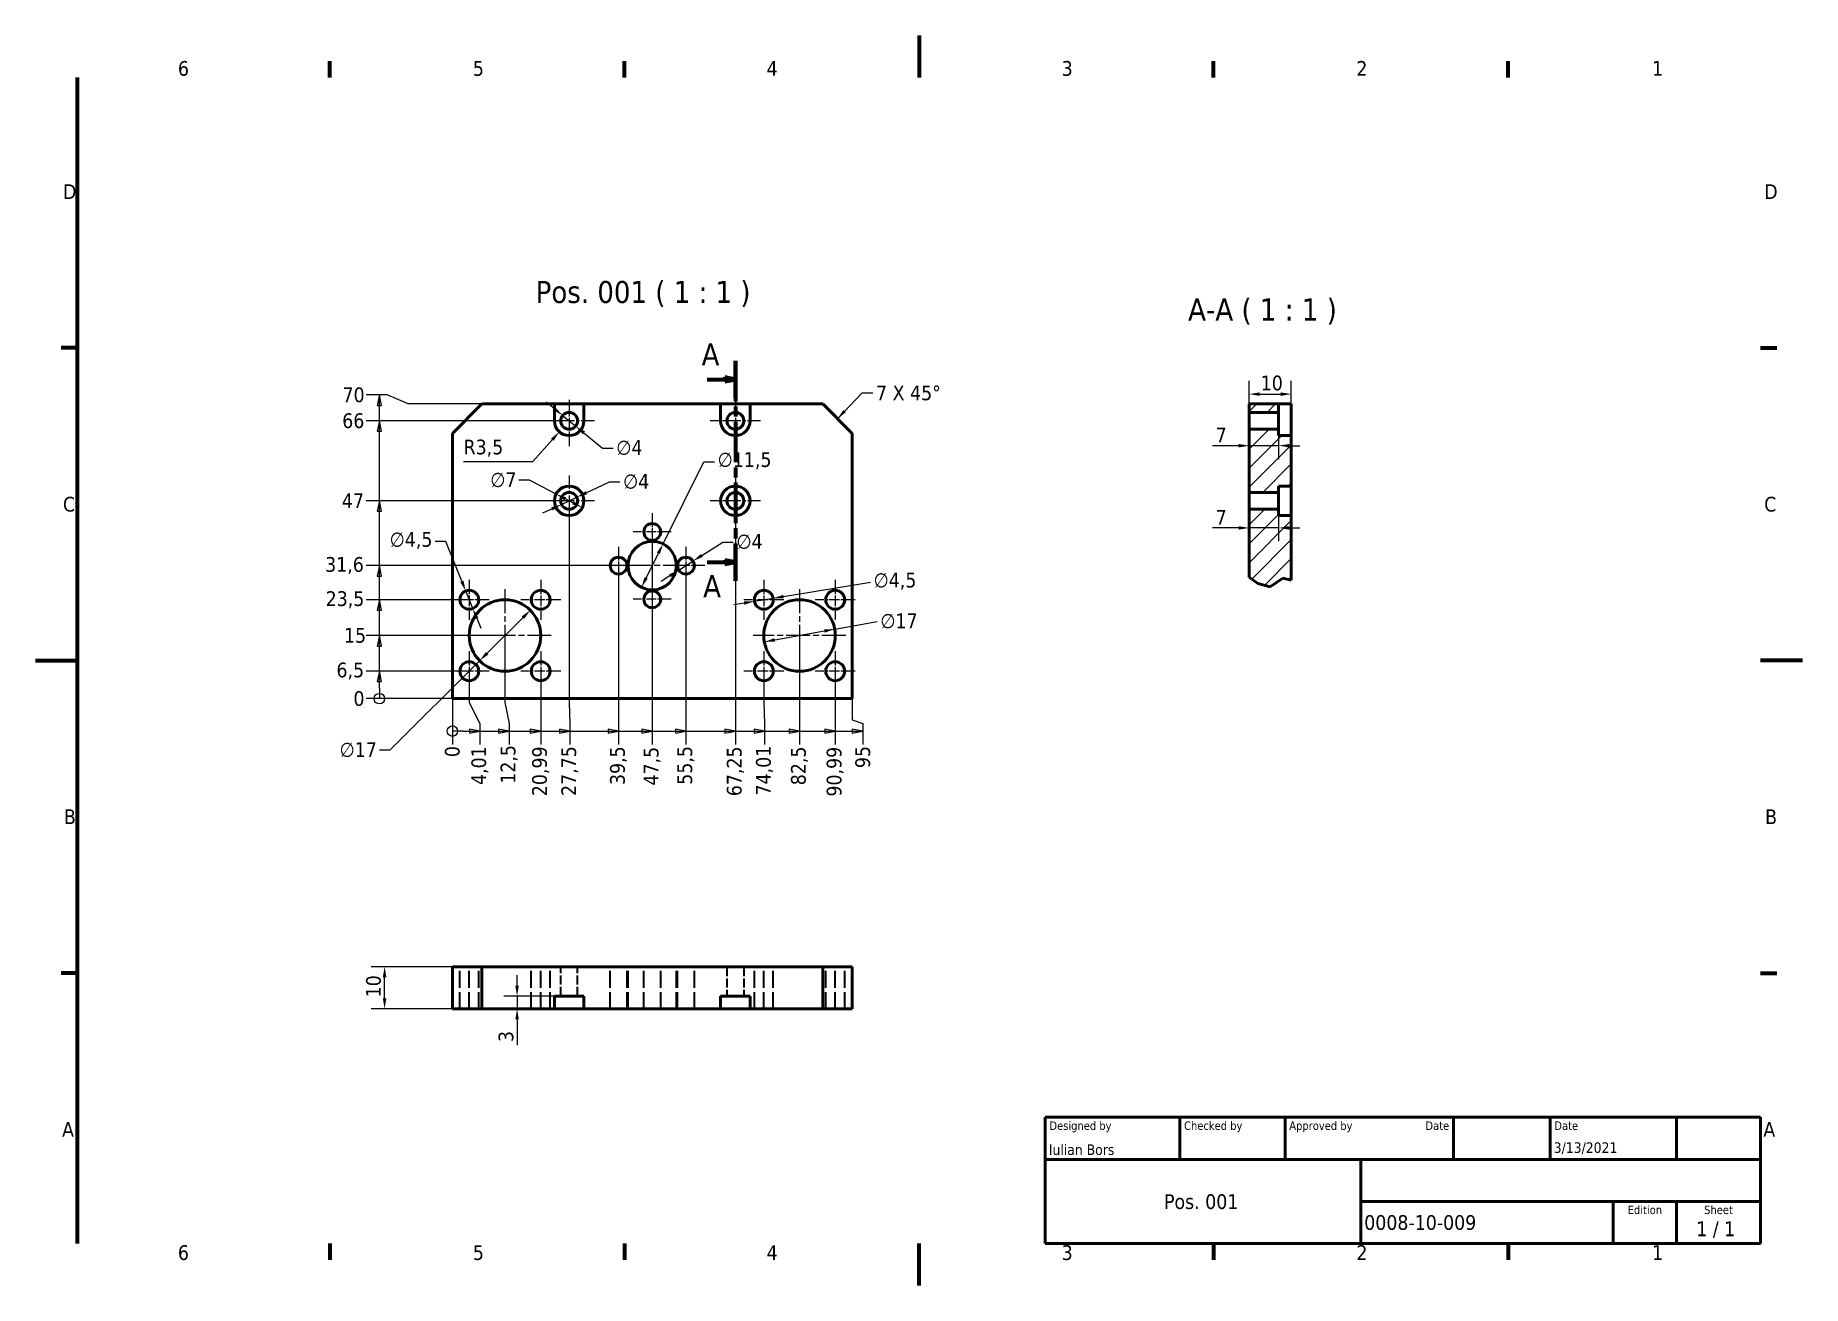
# Model space of a CAD drawing. Header units: millimetres. Extents: x 0 to 420, y 0 to 297.
import ezdxf
from ezdxf.enums import TextEntityAlignment as Align

# ---------------------------------------------------------------- set-up
doc = ezdxf.new("R2010")
doc.units = ezdxf.units.MM
doc.linetypes.add('CHAIN', pattern=[0.3543, 0.2362, -0.0295, 0.0591, -0.0295])
doc.linetypes.add('DASHED', pattern=[0.2068, 0.1655, -0.0413])
for name, color, linetype, lineweight in [('Border (ISO)', 7, 'Continuous', 70), ('Break Line (ISO)', 7, 'Continuous', 50), ('Center Mark (ISO)', 7, 'Continuous', 25), ('Dimension (ISO)', 7, 'Continuous', 25), ('Hatch (ISO)', 7, 'Continuous', 18), ('Hidden (ISO)', 7, 'DASHED', 35), ('Section Line (ISO)', 7, 'CHAIN', 70), ('Symbol (ISO)', 7, 'Continuous', 25), ('Title (ISO)', 7, 'Continuous', 50), ('Visible (ISO)', 7, 'Continuous', 50)]:
    doc.layers.add(name, color=color, linetype=linetype, lineweight=lineweight)
doc.styles.add('Label Text (ISO)', font='tahoma.ttf')
doc.styles.add('Note Text (ISO)', font='tahoma.ttf')
doc.styles.add('Text Style39', font='tahoma.ttf')
doc.styles.add('Text Style41', font='tahoma.ttf')
doc.styles.add('Text Style45', font='tahoma.ttf')
doc.dimstyles.new('Default - Method 1b (ISO)', dxfattribs={"dimtxt": 3.5, "dimasz": 2.5, "dimexe": 3.175, "dimexo": 0, "dimgap": 0.762, "dimtad": 1, "dimtoh": 1, "dimrnd": 1e-08, "dimtxsty": 'Note Text (ISO)', "dimcen": 0.09, "dimdle": 10, "dimclrd": 256, "dimclre": 256, "dimclrt": 256, "dimazin": 2, "dimtfac": 1, "dimtmove": 0, "dimatfit": 3, "dimfxl": 0, "dimtolj": 1, "dimlwd": -1, "dimlwe": -1, "dimarcsym": 0})
doc.dimstyles.new('Default - Method 1b (ISO)$7', dxfattribs={"dimtxt": 3.5, "dimasz": 2.5, "dimexe": 3.175, "dimexo": 0, "dimgap": 0.762, "dimtad": 1, "dimtoh": 1, "dimrnd": 1e-08, "dimtxsty": 'Note Text (ISO)', "dimcen": 0.09, "dimdle": 10, "dimclrd": 256, "dimclre": 256, "dimclrt": 256, "dimazin": 2, "dimtfac": 1, "dimtmove": 0, "dimatfit": 3, "dimfxl": 0, "dimtolj": 1, "dimlwd": -1, "dimlwe": -1, "dimarcsym": 0})

msp = doc.modelspace()

# ---------------------------------------------------------------- texts
at = {"layer": 'Symbol (ISO)'}
for s, insert, char_height, attachment_point, style in [('Pos. 001 ( 1 : 1 )', (118.9035, 232.4752), 5.24, 7, 'Text Style45'), ('A-A ( 1 : 1 )', (273.9555, 228.315), 5.25, 7, 'Label Text (ISO)'), ('7 X 45°', (199.7926, 213.8251), 3.5, 1, 'Note Text (ISO)')]:
    msp.add_mtext(s, dxfattribs=dict(at, insert=insert, char_height=char_height, attachment_point=attachment_point, style=style))

# ---------------------------------------------------------------- blocks, each defined once
blk = doc.blocks.new('Borders Default Border')
at = {"layer": 'Border (ISO)'}
for p, q in [((70, 287), (70, 290.9)), ((140, 287), (140, 290.9)), ((280, 287), (280, 290.9)), ((350, 287), (350, 290.9)), ((10, 222.75), (6.1, 222.75)), ((410, 222.75), (413.9, 222.75)), ((10, 74.25), (6.1, 74.25)), ((410, 74.25), (413.9, 74.25)), ((70, 10), (70, 6.1)), ((140, 10), (140, 6.1)), ((280, 10), (280, 6.1)), ((350, 10), (350, 6.1))]:
    blk.add_line(p, q, dxfattribs=at)
at = {"layer": 'Border (ISO)', "flags": 128}
for points in [[(210, 297), (210, 287)], [(10, 10), (10, 287)], [(0, 148.5), (10, 148.5)], [(420, 148.5), (410, 148.5)], [(210, 0), (210, 10)]]:
    blk.add_lwpolyline(points, dxfattribs=at)
at = {"layer": 'Border (ISO)', "char_height": 3.5, "attachment_point": 7, "style": 'Note Text (ISO)'}
for s, insert in [('6', (33.88, 287.33)), ('5', (103.98, 287.33)), ('4', (173.78, 287.4)), ('3', (243.91, 287.33)), ('2', (313.94, 287.4)), ('1', (384.21, 287.4)), ('D', (6.57, 258.13)), ('D', (410.87, 258.13)), ('C', (6.56, 183.81)), ('C', (410.86, 183.81)), ('B', (6.78, 109.63)), ('B', (411.08, 109.63)), ('A', (6.36, 35.38)), ('A', (410.66, 35.38)), ('6', (33.88, 6.03)), ('5', (103.98, 6.03)), ('4', (173.78, 6.1)), ('3', (243.91, 6.03)), ('2', (313.94, 6.1)), ('1', (384.21, 6.1))]:
    blk.add_mtext(s, dxfattribs=dict(at, insert=insert))
blk = doc.blocks.new('*D5')
at = {"layer": 'Defpoints', "color": 0}
for p in [(83, 75.75), (106.11, 75.75), (106.11, 65.75)]:
    blk.add_point(p, dxfattribs=at)
at = {"layer": 'Dimension (ISO)'}
for p, q in [((106.11, 75.75), (79.82, 75.75)), ((83, 68.25), (83, 73.25)), ((106.11, 65.75), (79.82, 65.75))]:
    blk.add_line(p, q, dxfattribs=at)
for points in [[(82.58, 73.25), (83.42, 73.25), (83, 75.75)], [(82.58, 68.25), (83.42, 68.25), (83, 65.75)]]:
    blk.add_solid(points, dxfattribs=at)
at = {"layer": 'Dimension (ISO)', "insert": (78.59, 68.48), "char_height": 3.5, "attachment_point": 1, "rotation": 90, "style": 'Note Text (ISO)'}
blk.add_mtext('\\A1;10', dxfattribs=at)
blk = doc.blocks.new('*D6')
at = {"layer": 'Defpoints', "color": 0}
for p in [(124.53, 202.82), (126.86, 205.44)]:
    blk.add_point(p, dxfattribs=at)
at = {"layer": 'Dimension (ISO)'}
for p, q in [((118.26, 195.77), (122.87, 200.96)), ((101.76, 195.77), (118.26, 195.77))]:
    blk.add_line(p, q, dxfattribs=at)
blk.add_solid([(122.56, 201.23), (123.18, 200.68), (124.53, 202.82)], dxfattribs=at)
at = {"layer": 'Dimension (ISO)', "insert": (101.76, 200.97), "char_height": 3.5, "attachment_point": 1, "style": 'Note Text (ISO)'}
blk.add_mtext('\\A1;R3,5', dxfattribs=at)
blk = doc.blocks.new('*D7')
at = {"layer": 'Defpoints', "color": 0}
for p in [(125.31, 206.7), (128.41, 204.17)]:
    blk.add_point(p, dxfattribs=at)
at = {"layer": 'Dimension (ISO)'}
for p, q in [((123.37, 208.28), (121.43, 209.86)), ((125.31, 206.7), (128.41, 204.17)), ((130.35, 202.59), (134.8, 198.97)), ((134.8, 198.97), (137.3, 198.97))]:
    blk.add_line(p, q, dxfattribs=at)
for points in [[(123.64, 208.61), (123.11, 207.96), (125.31, 206.7)], [(130.61, 202.92), (130.08, 202.27), (128.41, 204.17)]]:
    blk.add_solid(points, dxfattribs=at)
at = {"layer": 'Dimension (ISO)', "insert": (138.06, 200.85), "char_height": 3.5, "attachment_point": 1, "style": 'Note Text (ISO)'}
blk.add_mtext('\\A1;∅4', dxfattribs=at)
blk = doc.blocks.new('*D8')
at = {"layer": 'Defpoints', "color": 0}
for p in [(123.75, 188.05), (129.97, 184.83)]:
    blk.add_point(p, dxfattribs=at)
at = {"layer": 'Dimension (ISO)'}
for p, q in [((117.43, 191.31), (114.93, 191.31)), ((123.75, 188.05), (117.43, 191.31)), ((127.75, 185.98), (125.97, 186.9))]:
    blk.add_line(p, q, dxfattribs=at)
for points in [[(126.16, 187.27), (125.78, 186.53), (123.75, 188.05)], [(127.94, 186.35), (127.56, 185.61), (129.97, 184.83)]]:
    blk.add_solid(points, dxfattribs=at)
at = {"layer": 'Dimension (ISO)', "insert": (108.11, 193.2), "char_height": 3.5, "attachment_point": 1, "style": 'Note Text (ISO)'}
blk.add_mtext('\\A1;∅7', dxfattribs=at)
blk = doc.blocks.new('*D9')
at = {"layer": 'Defpoints', "color": 0}
for p in [(125.05, 185.59), (128.67, 187.29)]:
    blk.add_point(p, dxfattribs=at)
at = {"layer": 'Dimension (ISO)'}
for p, q in [((130.93, 188.35), (136.42, 190.92)), ((136.42, 190.92), (138.92, 190.92)), ((125.05, 185.59), (128.67, 187.29)), ((122.79, 184.53), (120.52, 183.47))]:
    blk.add_line(p, q, dxfattribs=at)
for points in [[(122.61, 184.9), (122.96, 184.15), (125.05, 185.59)], [(130.76, 188.73), (131.11, 187.97), (128.67, 187.29)]]:
    blk.add_solid(points, dxfattribs=at)
at = {"layer": 'Dimension (ISO)', "insert": (139.68, 192.81), "char_height": 3.5, "attachment_point": 1, "style": 'Note Text (ISO)'}
blk.add_mtext('\\A1;∅4', dxfattribs=at)
blk = doc.blocks.new('*D10')
at = {"layer": 'Defpoints', "color": 0}
for p in [(117.63, 160.44), (105.59, 148.44)]:
    blk.add_point(p, dxfattribs=at)
at = {"layer": 'Dimension (ISO)'}
for p, q in [((115.86, 158.67), (107.36, 150.21)), ((105.59, 148.44), (84.25, 127.2)), ((84.25, 127.2), (81.75, 127.2))]:
    blk.add_line(p, q, dxfattribs=at)
for points in [[(115.57, 158.97), (116.16, 158.38), (117.63, 160.44)], [(107.06, 150.5), (107.65, 149.91), (105.59, 148.44)]]:
    blk.add_solid(points, dxfattribs=at)
at = {"layer": 'Dimension (ISO)', "insert": (72.3, 129.08), "char_height": 3.5, "attachment_point": 1, "style": 'Note Text (ISO)'}
blk.add_mtext('\\A1;∅17', dxfattribs=at)
blk = doc.blocks.new('*D11')
at = {"layer": 'Defpoints', "color": 0}
for p in [(152.93, 169.96), (156.29, 172.11)]:
    blk.add_point(p, dxfattribs=at)
at = {"layer": 'Dimension (ISO)'}
for p, q in [((158.4, 173.46), (163.36, 176.64)), ((163.36, 176.64), (165.86, 176.64)), ((150.82, 168.61), (148.71, 167.26)), ((152.93, 169.96), (156.29, 172.11))]:
    blk.add_line(p, q, dxfattribs=at)
for points in [[(158.17, 173.81), (158.62, 173.11), (156.29, 172.11)], [(150.6, 168.96), (151.04, 168.26), (152.93, 169.96)]]:
    blk.add_solid(points, dxfattribs=at)
at = {"layer": 'Dimension (ISO)', "insert": (166.62, 178.53), "char_height": 3.5, "attachment_point": 1, "style": 'Note Text (ISO)'}
blk.add_mtext('\\A1;∅4', dxfattribs=at)
blk = doc.blocks.new('*D12')
at = {"layer": 'Defpoints', "color": 0}
for p in [(149.17, 176.19), (144.05, 165.89)]:
    blk.add_point(p, dxfattribs=at)
at = {"layer": 'Dimension (ISO)'}
for p, q in [((149.17, 176.19), (158.89, 195.73)), ((158.89, 195.73), (161.39, 195.73)), ((145.16, 168.13), (148.06, 173.95))]:
    blk.add_line(p, q, dxfattribs=at)
for points in [[(147.68, 174.13), (148.43, 173.76), (149.17, 176.19)], [(144.79, 168.31), (145.54, 167.94), (144.05, 165.89)]]:
    blk.add_solid(points, dxfattribs=at)
at = {"layer": 'Dimension (ISO)', "insert": (162.15, 197.98), "char_height": 3.5, "attachment_point": 1, "style": 'Note Text (ISO)'}
blk.add_mtext('\\A1;∅11,5', dxfattribs=at)
blk = doc.blocks.new('*D13')
at = {"layer": 'Defpoints', "color": 0}
for p in [(170.9, 162.56), (175.34, 163.29)]:
    blk.add_point(p, dxfattribs=at)
at = {"layer": 'Dimension (ISO)'}
for p, q in [((177.81, 163.7), (198.45, 167.1)), ((168.44, 162.15), (165.97, 161.74)), ((170.9, 162.56), (175.34, 163.29))]:
    blk.add_line(p, q, dxfattribs=at)
for points in [[(177.74, 164.11), (177.88, 163.29), (175.34, 163.29)], [(168.37, 162.56), (168.51, 161.74), (170.9, 162.56)]]:
    blk.add_solid(points, dxfattribs=at)
at = {"layer": 'Dimension (ISO)', "insert": (199.21, 169.35), "char_height": 3.5, "attachment_point": 1, "style": 'Note Text (ISO)'}
blk.add_mtext('\\A1;∅4,5', dxfattribs=at)
blk = doc.blocks.new('*D14')
at = {"layer": 'Defpoints', "color": 0}
for p in [(189.97, 155.96), (173.25, 152.92)]:
    blk.add_point(p, dxfattribs=at)
at = {"layer": 'Dimension (ISO)'}
for p, q in [((175.71, 153.37), (187.51, 155.51)), ((189.97, 155.96), (200.04, 157.79))]:
    blk.add_line(p, q, dxfattribs=at)
for points in [[(187.44, 155.92), (187.59, 155.1), (189.97, 155.96)], [(175.63, 153.78), (175.78, 152.96), (173.25, 152.92)]]:
    blk.add_solid(points, dxfattribs=at)
at = {"layer": 'Dimension (ISO)', "insert": (200.8, 159.67), "char_height": 3.5, "attachment_point": 1, "style": 'Note Text (ISO)'}
blk.add_mtext('\\A1;∅17', dxfattribs=at)
blk = doc.blocks.new('*D15')
at = {"layer": 'Defpoints', "color": 0}
for p in [(114.49, 68.75), (123.36, 68.75), (123.36, 65.75)]:
    blk.add_point(p, dxfattribs=at)
at = {"layer": 'Dimension (ISO)'}
for p, q in [((114.49, 71.25), (114.49, 73.75)), ((123.36, 68.75), (111.31, 68.75)), ((114.49, 68.75), (114.49, 65.75)), ((123.36, 65.75), (111.31, 65.75)), ((114.49, 63.25), (114.49, 57.09))]:
    blk.add_line(p, q, dxfattribs=at)
for points in [[(114.07, 71.25), (114.9, 71.25), (114.49, 68.75)], [(114.07, 63.25), (114.9, 63.25), (114.49, 65.75)]]:
    blk.add_solid(points, dxfattribs=at)
at = {"layer": 'Dimension (ISO)', "insert": (110.08, 57.86), "char_height": 3.5, "attachment_point": 1, "rotation": 90, "style": 'Note Text (ISO)'}
blk.add_mtext('\\A1;3', dxfattribs=at)
blk = doc.blocks.new('*D16')
at = {"layer": 'Defpoints', "color": 0}
for p in [(99.11, 139.44), (99.11, 139.44), (99.11, 128.55)]:
    blk.add_point(p, dxfattribs=at)
at = {"layer": 'Dimension (ISO)'}
blk.add_line((99.11, 139.44), (99.11, 128.55), dxfattribs=at)
at = {"layer": 'Dimension (ISO)', "insert": (99.11, 125.55), "char_height": 3.5, "attachment_point": 4, "rotation": 90, "style": 'Note Text (ISO)'}
blk.add_mtext('\\A1;0', dxfattribs=at)
blk = doc.blocks.new('*D17')
at = {"layer": 'Defpoints', "color": 0}
for p in [(103.12, 145.95), (99.11, 139.44), (105.65, 128.55)]:
    blk.add_point(p, dxfattribs=at)
at = {"layer": 'Dimension (ISO)'}
for p, q in [((103.12, 145.95), (103.12, 138.55)), ((103.12, 138.55), (105.65, 133.55)), ((105.65, 133.55), (105.65, 128.55))]:
    blk.add_line(p, q, dxfattribs=at)
at = {"layer": 'Dimension (ISO)', "insert": (105.65, 118.93), "char_height": 3.5, "attachment_point": 4, "rotation": 90, "style": 'Note Text (ISO)'}
blk.add_mtext('\\A1;4,01', dxfattribs=at)
blk = doc.blocks.new('*D18')
at = {"layer": 'Defpoints', "color": 0}
for p in [(111.61, 154.44), (99.11, 139.44), (112.6, 128.55)]:
    blk.add_point(p, dxfattribs=at)
at = {"layer": 'Dimension (ISO)'}
for p, q in [((111.61, 154.44), (111.61, 138.55)), ((111.61, 138.55), (112.6, 133.55)), ((112.6, 133.55), (112.6, 128.55))]:
    blk.add_line(p, q, dxfattribs=at)
at = {"layer": 'Dimension (ISO)', "insert": (112.6, 119.23), "char_height": 3.5, "attachment_point": 4, "rotation": 90, "style": 'Note Text (ISO)'}
blk.add_mtext('\\A1;12,5', dxfattribs=at)
blk = doc.blocks.new('*D19')
at = {"layer": 'Defpoints', "color": 0}
for p in [(120.09, 145.95), (99.11, 139.44), (120.09, 128.55)]:
    blk.add_point(p, dxfattribs=at)
at = {"layer": 'Dimension (ISO)'}
blk.add_line((120.09, 145.95), (120.09, 128.55), dxfattribs=at)
at = {"layer": 'Dimension (ISO)', "insert": (120.09, 116.27), "char_height": 3.5, "attachment_point": 4, "rotation": 90, "style": 'Note Text (ISO)'}
blk.add_mtext('\\A1;20,99', dxfattribs=at)
blk = doc.blocks.new('*D20')
at = {"layer": 'Defpoints', "color": 0}
for p in [(126.86, 186.44), (99.11, 139.44), (127.04, 128.55)]:
    blk.add_point(p, dxfattribs=at)
at = {"layer": 'Dimension (ISO)'}
for p, q in [((126.86, 186.44), (126.86, 138.55)), ((126.86, 138.55), (127.04, 133.55)), ((127.04, 133.55), (127.04, 128.55))]:
    blk.add_line(p, q, dxfattribs=at)
at = {"layer": 'Dimension (ISO)', "insert": (127.04, 116.32), "char_height": 3.5, "attachment_point": 4, "rotation": 90, "style": 'Note Text (ISO)'}
blk.add_mtext('\\A1;27,75', dxfattribs=at)
blk = doc.blocks.new('*D21')
at = {"layer": 'Defpoints', "color": 0}
for p in [(138.61, 171.04), (99.11, 139.44), (138.61, 128.55)]:
    blk.add_point(p, dxfattribs=at)
at = {"layer": 'Dimension (ISO)'}
blk.add_line((138.61, 171.04), (138.61, 128.55), dxfattribs=at)
at = {"layer": 'Dimension (ISO)', "insert": (138.61, 118.92), "char_height": 3.5, "attachment_point": 4, "rotation": 90, "style": 'Note Text (ISO)'}
blk.add_mtext('\\A1;39,5', dxfattribs=at)
blk = doc.blocks.new('*D22')
at = {"layer": 'Defpoints', "color": 0}
for p in [(146.61, 179.04), (99.11, 139.44), (146.61, 128.55)]:
    blk.add_point(p, dxfattribs=at)
at = {"layer": 'Dimension (ISO)'}
blk.add_line((146.61, 179.04), (146.61, 128.55), dxfattribs=at)
at = {"layer": 'Dimension (ISO)', "insert": (146.61, 118.79), "char_height": 3.5, "attachment_point": 4, "rotation": 90, "style": 'Note Text (ISO)'}
blk.add_mtext('\\A1;47,5', dxfattribs=at)
blk = doc.blocks.new('*D23')
at = {"layer": 'Defpoints', "color": 0}
for p in [(166.36, 186.44), (99.11, 139.44), (166.36, 128.55)]:
    blk.add_point(p, dxfattribs=at)
at = {"layer": 'Dimension (ISO)'}
blk.add_line((166.36, 186.44), (166.36, 128.55), dxfattribs=at)
at = {"layer": 'Dimension (ISO)', "insert": (166.36, 116.27), "char_height": 3.5, "attachment_point": 4, "rotation": 90, "style": 'Note Text (ISO)'}
blk.add_mtext('\\A1;67,25', dxfattribs=at)
blk = doc.blocks.new('*D24')
at = {"layer": 'Defpoints', "color": 0}
for p in [(154.61, 171.04), (99.11, 139.44), (154.61, 128.55)]:
    blk.add_point(p, dxfattribs=at)
at = {"layer": 'Dimension (ISO)'}
blk.add_line((154.61, 171.04), (154.61, 128.55), dxfattribs=at)
at = {"layer": 'Dimension (ISO)', "insert": (154.61, 118.99), "char_height": 3.5, "attachment_point": 4, "rotation": 90, "style": 'Note Text (ISO)'}
blk.add_mtext('\\A1;55,5', dxfattribs=at)
blk = doc.blocks.new('*D25')
at = {"layer": 'Defpoints', "color": 0}
for p in [(173.12, 145.95), (99.11, 139.44), (173.3, 128.55)]:
    blk.add_point(p, dxfattribs=at)
at = {"layer": 'Dimension (ISO)'}
for p, q in [((173.12, 145.95), (173.12, 138.55)), ((173.12, 138.55), (173.3, 133.55)), ((173.3, 133.55), (173.3, 128.55))]:
    blk.add_line(p, q, dxfattribs=at)
at = {"layer": 'Dimension (ISO)', "insert": (173.3, 116.44), "char_height": 3.5, "attachment_point": 4, "rotation": 90, "style": 'Note Text (ISO)'}
blk.add_mtext('\\A1;74,01', dxfattribs=at)
blk = doc.blocks.new('*D26')
at = {"layer": 'Defpoints', "color": 0}
for p in [(181.61, 154.44), (99.11, 139.44), (181.61, 128.55)]:
    blk.add_point(p, dxfattribs=at)
at = {"layer": 'Dimension (ISO)'}
blk.add_line((181.61, 154.44), (181.61, 128.55), dxfattribs=at)
at = {"layer": 'Dimension (ISO)', "insert": (181.61, 118.87), "char_height": 3.5, "attachment_point": 4, "rotation": 90, "style": 'Note Text (ISO)'}
blk.add_mtext('\\A1;82,5', dxfattribs=at)
blk = doc.blocks.new('*D27')
at = {"layer": 'Defpoints', "color": 0}
for p in [(190.09, 145.95), (99.11, 139.44), (190.09, 128.55)]:
    blk.add_point(p, dxfattribs=at)
at = {"layer": 'Dimension (ISO)'}
blk.add_line((190.09, 145.95), (190.09, 128.55), dxfattribs=at)
at = {"layer": 'Dimension (ISO)', "insert": (190.09, 116.17), "char_height": 3.5, "attachment_point": 4, "rotation": 90, "style": 'Note Text (ISO)'}
blk.add_mtext('\\A1;90,99', dxfattribs=at)
blk = doc.blocks.new('*D28')
at = {"layer": 'Defpoints', "color": 0}
for p in [(99.11, 139.44), (194.11, 139.44), (196.64, 128.55)]:
    blk.add_point(p, dxfattribs=at)
at = {"layer": 'Dimension (ISO)'}
for p, q in [((194.11, 139.44), (194.11, 134.44)), ((194.11, 134.44), (196.64, 133.55)), ((196.64, 133.55), (196.64, 128.55))]:
    blk.add_line(p, q, dxfattribs=at)
at = {"layer": 'Dimension (ISO)', "insert": (196.64, 122.94), "char_height": 3.5, "attachment_point": 4, "rotation": 90, "style": 'Note Text (ISO)'}
blk.add_mtext('\\A1;95', dxfattribs=at)
blk = doc.blocks.new('2dTransSymbol1')
at = {"layer": 'Dimension (ISO)'}
for p, q in [((101.61, 131.72), (99.11, 131.72)), ((101.61, 131.72), (103.15, 131.72)), ((105.65, 131.72), (103.15, 132.22)), ((103.15, 132.22), (103.15, 131.22)), ((103.15, 131.72), (105.65, 131.72)), ((103.15, 131.22), (105.65, 131.72)), ((105.65, 131.72), (110.1, 131.72)), ((112.6, 131.72), (110.1, 132.22)), ((110.1, 132.22), (110.1, 131.22)), ((110.1, 131.72), (112.6, 131.72)), ((110.1, 131.22), (112.6, 131.72)), ((112.6, 131.72), (117.59, 131.72)), ((120.09, 131.72), (117.59, 132.22)), ((117.59, 132.22), (117.59, 131.22)), ((117.59, 131.72), (120.09, 131.72)), ((117.59, 131.22), (120.09, 131.72)), ((120.09, 131.72), (124.54, 131.72)), ((127.04, 131.72), (124.54, 132.22)), ((124.54, 132.22), (124.54, 131.22)), ((124.54, 131.72), (127.04, 131.72)), ((124.54, 131.22), (127.04, 131.72)), ((127.04, 131.72), (136.11, 131.72)), ((138.61, 131.72), (136.11, 132.22)), ((136.11, 132.22), (136.11, 131.22)), ((136.11, 131.72), (138.61, 131.72)), ((136.11, 131.22), (138.61, 131.72)), ((138.61, 131.72), (144.11, 131.72)), ((146.61, 131.72), (144.11, 132.22)), ((144.11, 132.22), (144.11, 131.22)), ((144.11, 131.72), (146.61, 131.72)), ((144.11, 131.22), (146.61, 131.72)), ((146.61, 131.72), (152.11, 131.72)), ((154.61, 131.72), (152.11, 132.22)), ((152.11, 132.22), (152.11, 131.22)), ((152.11, 131.72), (154.61, 131.72)), ((152.11, 131.22), (154.61, 131.72)), ((154.61, 131.72), (163.86, 131.72)), ((166.36, 131.72), (163.86, 132.22)), ((163.86, 132.22), (163.86, 131.22)), ((163.86, 131.72), (166.36, 131.72)), ((163.86, 131.22), (166.36, 131.72)), ((166.36, 131.72), (170.8, 131.72)), ((173.3, 131.72), (170.8, 132.22)), ((170.8, 132.22), (170.8, 131.22)), ((170.8, 131.72), (173.3, 131.72)), ((170.8, 131.22), (173.3, 131.72)), ((173.3, 131.72), (179.11, 131.72)), ((181.61, 131.72), (179.11, 132.22)), ((179.11, 132.22), (179.11, 131.22)), ((179.11, 131.72), (181.61, 131.72)), ((179.11, 131.22), (181.61, 131.72)), ((181.61, 131.72), (187.59, 131.72)), ((190.09, 131.72), (187.59, 132.22)), ((187.59, 132.22), (187.59, 131.22)), ((187.59, 131.72), (190.09, 131.72)), ((187.59, 131.22), (190.09, 131.72)), ((190.09, 131.72), (194.14, 131.72)), ((196.64, 131.72), (194.14, 132.22)), ((194.14, 132.22), (194.14, 131.22)), ((194.14, 131.72), (196.64, 131.72)), ((194.14, 131.22), (196.64, 131.72))]:
    blk.add_line(p, q, dxfattribs=at)
at = {"layer": 'Dimension (ISO)', "flags": 128}
for points in [[(103.15, 131.22), (105.65, 131.72)], [(110.1, 131.22), (112.6, 131.72)], [(117.59, 131.22), (120.09, 131.72)], [(124.54, 131.22), (127.04, 131.72)], [(136.11, 131.22), (138.61, 131.72)], [(144.11, 131.22), (146.61, 131.72)], [(152.11, 131.22), (154.61, 131.72)], [(163.86, 131.22), (166.36, 131.72)], [(170.8, 131.22), (173.3, 131.72)], [(179.11, 131.22), (181.61, 131.72)], [(187.59, 131.22), (190.09, 131.72)], [(194.14, 131.22), (196.64, 131.72)]]:
    blk.add_lwpolyline(points, dxfattribs=at)
at = {"layer": 'Dimension (ISO)'}
blk.add_circle((99.11, 131.72), 1.25, dxfattribs=at)
for points in [[(103.15, 131.22), (105.65, 131.72), (103.15, 132.22), (103.15, 131.22)], [(110.1, 131.22), (112.6, 131.72), (110.1, 132.22), (110.1, 131.22)], [(117.59, 131.22), (120.09, 131.72), (117.59, 132.22), (117.59, 131.22)], [(124.54, 131.22), (127.04, 131.72), (124.54, 132.22), (124.54, 131.22)], [(136.11, 131.22), (138.61, 131.72), (136.11, 132.22), (136.11, 131.22)], [(144.11, 131.22), (146.61, 131.72), (144.11, 132.22), (144.11, 131.22)], [(152.11, 131.22), (154.61, 131.72), (152.11, 132.22), (152.11, 131.22)], [(163.86, 131.22), (166.36, 131.72), (163.86, 132.22), (163.86, 131.22)], [(170.8, 131.22), (173.3, 131.72), (170.8, 132.22), (170.8, 131.22)], [(179.11, 131.22), (181.61, 131.72), (179.11, 132.22), (179.11, 131.22)], [(187.59, 131.22), (190.09, 131.72), (187.59, 132.22), (187.59, 131.22)], [(194.14, 131.22), (196.64, 131.72), (194.14, 132.22), (194.14, 131.22)]]:
    blk.add_solid(points, dxfattribs=at)
blk = doc.blocks.new('*D30')
at = {"layer": 'Defpoints', "color": 0}
for p in [(78.59, 139.44), (99.11, 139.44), (99.11, 139.44)]:
    blk.add_point(p, dxfattribs=at)
at = {"layer": 'Dimension (ISO)'}
blk.add_line((99.11, 139.44), (78.59, 139.44), dxfattribs=at)
at = {"layer": 'Dimension (ISO)', "insert": (75.59, 139.44), "char_height": 3.5, "attachment_point": 4, "style": 'Note Text (ISO)'}
blk.add_mtext('\\A1;0', dxfattribs=at)
blk = doc.blocks.new('*D31')
at = {"layer": 'Defpoints', "color": 0}
for p in [(78.59, 145.98), (103.12, 145.95), (99.11, 139.44)]:
    blk.add_point(p, dxfattribs=at)
at = {"layer": 'Dimension (ISO)'}
for p, q in [((83.59, 145.98), (78.59, 145.98)), ((88.59, 145.95), (83.59, 145.98)), ((103.12, 145.95), (88.59, 145.95))]:
    blk.add_line(p, q, dxfattribs=at)
at = {"layer": 'Dimension (ISO)', "insert": (71.56, 145.98), "char_height": 3.5, "attachment_point": 4, "style": 'Note Text (ISO)'}
blk.add_mtext('\\A1;6,5', dxfattribs=at)
blk = doc.blocks.new('*D32')
at = {"layer": 'Defpoints', "color": 0}
for p in [(78.59, 154.44), (111.61, 154.44), (99.11, 139.44)]:
    blk.add_point(p, dxfattribs=at)
at = {"layer": 'Dimension (ISO)'}
blk.add_line((111.61, 154.44), (78.59, 154.44), dxfattribs=at)
at = {"layer": 'Dimension (ISO)', "insert": (73.35, 154.44), "char_height": 3.5, "attachment_point": 4, "style": 'Note Text (ISO)'}
blk.add_mtext('\\A1;15', dxfattribs=at)
blk = doc.blocks.new('*D33')
at = {"layer": 'Defpoints', "color": 0}
for p in [(78.59, 162.92), (103.12, 162.92), (99.11, 139.44)]:
    blk.add_point(p, dxfattribs=at)
at = {"layer": 'Dimension (ISO)'}
blk.add_line((103.12, 162.92), (78.59, 162.92), dxfattribs=at)
at = {"layer": 'Dimension (ISO)', "insert": (68.99, 162.92), "char_height": 3.5, "attachment_point": 4, "style": 'Note Text (ISO)'}
blk.add_mtext('\\A1;23,5', dxfattribs=at)
blk = doc.blocks.new('*D34')
at = {"layer": 'Defpoints', "color": 0}
for p in [(78.59, 171.04), (138.61, 171.04), (99.11, 139.44)]:
    blk.add_point(p, dxfattribs=at)
at = {"layer": 'Dimension (ISO)'}
blk.add_line((138.61, 171.04), (78.59, 171.04), dxfattribs=at)
at = {"layer": 'Dimension (ISO)', "insert": (68.87, 171.04), "char_height": 3.5, "attachment_point": 4, "style": 'Note Text (ISO)'}
blk.add_mtext('\\A1;31,6', dxfattribs=at)
blk = doc.blocks.new('*D35')
at = {"layer": 'Defpoints', "color": 0}
for p in [(78.59, 186.44), (126.86, 186.44), (99.11, 139.44)]:
    blk.add_point(p, dxfattribs=at)
at = {"layer": 'Dimension (ISO)'}
blk.add_line((126.86, 186.44), (78.59, 186.44), dxfattribs=at)
at = {"layer": 'Dimension (ISO)', "insert": (72.84, 186.44), "char_height": 3.5, "attachment_point": 4, "style": 'Note Text (ISO)'}
blk.add_mtext('\\A1;47', dxfattribs=at)
blk = doc.blocks.new('*D36')
at = {"layer": 'Defpoints', "color": 0}
for p in [(78.59, 205.44), (126.86, 205.44), (99.11, 139.44)]:
    blk.add_point(p, dxfattribs=at)
at = {"layer": 'Dimension (ISO)'}
blk.add_line((126.86, 205.44), (78.59, 205.44), dxfattribs=at)
at = {"layer": 'Dimension (ISO)', "insert": (72.93, 205.44), "char_height": 3.5, "attachment_point": 4, "style": 'Note Text (ISO)'}
blk.add_mtext('\\A1;66', dxfattribs=at)
blk = doc.blocks.new('*D37')
at = {"layer": 'Defpoints', "color": 0}
for p in [(78.59, 211.58), (130.36, 209.44), (99.11, 139.44)]:
    blk.add_point(p, dxfattribs=at)
at = {"layer": 'Dimension (ISO)'}
for p, q in [((83.59, 211.58), (78.59, 211.58)), ((88.59, 209.44), (83.59, 211.58)), ((130.36, 209.44), (88.59, 209.44))]:
    blk.add_line(p, q, dxfattribs=at)
at = {"layer": 'Dimension (ISO)', "insert": (73, 211.58), "char_height": 3.5, "attachment_point": 4, "style": 'Note Text (ISO)'}
blk.add_mtext('\\A1;70', dxfattribs=at)
blk = doc.blocks.new('2dTransSymbol2')
at = {"layer": 'Dimension (ISO)'}
for p, q in [((81.76, 211.58), (81.26, 209.08)), ((81.76, 209.08), (81.76, 211.58)), ((82.26, 209.08), (81.76, 211.58)), ((81.26, 209.08), (82.26, 209.08)), ((81.76, 205.44), (81.76, 209.08)), ((81.76, 205.44), (81.26, 202.94)), ((81.26, 202.94), (82.26, 202.94)), ((81.76, 202.94), (81.76, 205.44)), ((82.26, 202.94), (81.76, 205.44)), ((81.76, 186.44), (81.76, 202.94)), ((81.76, 186.44), (81.26, 183.94)), ((81.76, 183.94), (81.76, 186.44)), ((82.26, 183.94), (81.76, 186.44)), ((81.26, 183.94), (82.26, 183.94)), ((81.76, 171.04), (81.76, 183.94)), ((81.76, 171.04), (81.26, 168.54)), ((81.26, 168.54), (82.26, 168.54)), ((81.76, 168.54), (81.76, 171.04)), ((82.26, 168.54), (81.76, 171.04)), ((81.76, 162.92), (81.76, 168.54)), ((81.76, 162.92), (81.26, 160.42)), ((81.26, 160.42), (82.26, 160.42)), ((81.76, 160.42), (81.76, 162.92)), ((82.26, 160.42), (81.76, 162.92)), ((81.76, 154.44), (81.76, 160.42)), ((81.76, 154.44), (81.26, 151.94)), ((81.26, 151.94), (82.26, 151.94)), ((81.76, 151.94), (81.76, 154.44)), ((82.26, 151.94), (81.76, 154.44)), ((81.76, 145.98), (81.76, 151.94)), ((81.76, 145.98), (81.26, 143.48)), ((81.26, 143.48), (82.26, 143.48)), ((81.76, 143.48), (81.76, 145.98)), ((82.26, 143.48), (81.76, 145.98)), ((81.76, 141.94), (81.76, 143.48)), ((81.76, 141.94), (81.76, 139.44))]:
    blk.add_line(p, q, dxfattribs=at)
at = {"layer": 'Dimension (ISO)', "flags": 128}
for points in [[(82.26, 209.08), (81.76, 211.58)], [(82.26, 202.94), (81.76, 205.44)], [(82.26, 183.94), (81.76, 186.44)], [(82.26, 168.54), (81.76, 171.04)], [(82.26, 160.42), (81.76, 162.92)], [(82.26, 151.94), (81.76, 154.44)], [(82.26, 143.48), (81.76, 145.98)]]:
    blk.add_lwpolyline(points, dxfattribs=at)
at = {"layer": 'Dimension (ISO)'}
blk.add_circle((81.76, 139.44), 1.25, dxfattribs=at)
for points in [[(82.26, 209.08), (81.76, 211.58), (81.26, 209.08), (82.26, 209.08)], [(82.26, 202.94), (81.76, 205.44), (81.26, 202.94), (82.26, 202.94)], [(82.26, 183.94), (81.76, 186.44), (81.26, 183.94), (82.26, 183.94)], [(82.26, 168.54), (81.76, 171.04), (81.26, 168.54), (82.26, 168.54)], [(82.26, 160.42), (81.76, 162.92), (81.26, 160.42), (82.26, 160.42)], [(82.26, 151.94), (81.76, 154.44), (81.26, 151.94), (82.26, 151.94)], [(82.26, 143.48), (81.76, 145.98), (81.26, 143.48), (82.26, 143.48)]]:
    blk.add_solid(points, dxfattribs=at)
blk = doc.blocks.new('*D39')
at = {"layer": 'Defpoints', "color": 0}
for p in [(102.28, 165.01), (103.97, 160.84)]:
    blk.add_point(p, dxfattribs=at)
at = {"layer": 'Dimension (ISO)'}
for p, q in [((97.53, 176.77), (95.03, 176.77)), ((101.34, 167.33), (97.53, 176.77)), ((103.97, 160.84), (102.28, 165.01)), ((104.9, 158.52), (105.84, 156.2))]:
    blk.add_line(p, q, dxfattribs=at)
for points in [[(101.73, 167.48), (100.96, 167.17), (102.28, 165.01)], [(105.29, 158.68), (104.52, 158.36), (103.97, 160.84)]]:
    blk.add_solid(points, dxfattribs=at)
at = {"layer": 'Dimension (ISO)', "insert": (84.2, 179.02), "char_height": 3.5, "attachment_point": 1, "style": 'Note Text (ISO)'}
blk.add_mtext('\\A1;∅4,5', dxfattribs=at)
blk = doc.blocks.new('2dTransSection0')
at = {"layer": 'Section Line (ISO)', "linetype": 'CHAIN', "ltscale": 40.844711}
blk.add_line((166.36, 219.7), (166.36, 167.42), dxfattribs=at)
at = {"layer": 'Section Line (ISO)', "linetype": 'Continuous', "lineweight": 140}
for p, q in [((166.36, 219.7), (166.36, 210.83)), ((166.36, 176.29), (166.36, 167.42))]:
    blk.add_line(p, q, dxfattribs=at)
at = {"layer": 'Section Line (ISO)', "linetype": 'Continuous'}
for p, q in [((159.68, 215.27), (163.86, 215.27)), ((166.36, 215.27), (163.86, 215.77)), ((163.86, 215.77), (163.86, 214.77)), ((163.86, 215.27), (166.36, 215.27)), ((163.86, 214.77), (166.36, 215.27)), ((166.36, 171.85), (163.86, 172.35)), ((163.86, 172.35), (163.86, 171.35)), ((159.68, 171.85), (163.86, 171.85)), ((163.86, 171.85), (166.36, 171.85)), ((163.86, 171.35), (166.36, 171.85))]:
    blk.add_line(p, q, dxfattribs=at)
at = {"layer": 'Section Line (ISO)', "linetype": 'Continuous', "flags": 128}
for points in [[(163.86, 214.77), (166.36, 215.27)], [(163.86, 171.35), (166.36, 171.85)]]:
    blk.add_lwpolyline(points, dxfattribs=at)
at = {"layer": 'Section Line (ISO)'}
for points in [[(163.86, 214.77), (166.36, 215.27), (163.86, 215.77), (163.86, 214.77)], [(163.86, 171.35), (166.36, 171.85), (163.86, 172.35), (163.86, 171.35)]]:
    blk.add_solid(points, dxfattribs=at)
at = {"layer": 'Section Line (ISO)', "char_height": 5.25, "attachment_point": 7, "style": 'Label Text (ISO)'}
for insert in [(158.34, 218.58), (158.71, 163.54)]:
    blk.add_mtext('A', dxfattribs=dict(at, insert=insert))
blk = doc.blocks.new('*D41')
at = {"layer": 'Defpoints', "color": 0}
for p in [(288.47, 184.44), (295.47, 184.44), (288.47, 180)]:
    blk.add_point(p, dxfattribs=at)
at = {"layer": 'Dimension (ISO)'}
for p, q in [((288.47, 184.44), (288.47, 176.82)), ((295.47, 184.44), (295.47, 176.82)), ((285.97, 180), (279.72, 180)), ((295.47, 180), (288.47, 180)), ((297.97, 180), (300.47, 180))]:
    blk.add_line(p, q, dxfattribs=at)
for points in [[(285.97, 180.41), (285.97, 179.58), (288.47, 180)], [(297.97, 180.41), (297.97, 179.58), (295.47, 180)]]:
    blk.add_solid(points, dxfattribs=at)
at = {"layer": 'Dimension (ISO)', "insert": (280.49, 184.26), "char_height": 3.5, "attachment_point": 1, "style": 'Note Text (ISO)'}
blk.add_mtext('\\A1;7', dxfattribs=at)
blk = doc.blocks.new('*D42')
at = {"layer": 'Defpoints', "color": 0}
for p in [(298.47, 211.78), (288.47, 184.44), (298.47, 182.94)]:
    blk.add_point(p, dxfattribs=at)
at = {"layer": 'Dimension (ISO)'}
for p, q in [((288.47, 184.44), (288.47, 214.95)), ((298.47, 182.94), (298.47, 214.95)), ((290.97, 211.78), (295.97, 211.78))]:
    blk.add_line(p, q, dxfattribs=at)
for points in [[(290.97, 212.19), (290.97, 211.36), (288.47, 211.78)], [(295.97, 212.19), (295.97, 211.36), (298.47, 211.78)]]:
    blk.add_solid(points, dxfattribs=at)
at = {"layer": 'Dimension (ISO)', "insert": (291.21, 216.18), "char_height": 3.5, "attachment_point": 1, "style": 'Note Text (ISO)'}
blk.add_mtext('\\A1;10', dxfattribs=at)
blk = doc.blocks.new('*D43')
at = {"layer": 'Defpoints', "color": 0}
for p in [(295.47, 201.94), (288.47, 197.83), (295.47, 199.53)]:
    blk.add_point(p, dxfattribs=at)
at = {"layer": 'Dimension (ISO)'}
for p, q in [((295.47, 201.94), (295.47, 196.35)), ((285.97, 199.53), (279.72, 199.53)), ((295.47, 199.53), (288.47, 199.53)), ((297.97, 199.53), (300.47, 199.53))]:
    blk.add_line(p, q, dxfattribs=at)
for points in [[(285.97, 199.94), (285.97, 199.11), (288.47, 199.53)], [(297.97, 199.94), (297.97, 199.11), (295.47, 199.53)]]:
    blk.add_solid(points, dxfattribs=at)
at = {"layer": 'Dimension (ISO)', "insert": (280.49, 203.79), "char_height": 3.5, "attachment_point": 1, "style": 'Note Text (ISO)'}
blk.add_mtext('\\A1;7', dxfattribs=at)
blk = doc.blocks.new('Title Blocks I.A.B')
at = {"layer": 'Title (ISO)'}
for p, q in [((270.07, 130), (100.07, 130)), ((100.07, 130), (100.07, 100)), ((132.07, 120), (132.07, 130)), ((157.07, 120), (157.07, 130)), ((197.07, 120), (197.07, 130)), ((220.07, 120), (220.07, 130)), ((250.07, 120), (250.07, 130)), ((270.07, 100), (270.07, 130)), ((100.07, 120), (270.07, 120)), ((175.07, 120), (175.07, 100)), ((270.07, 110), (175.07, 110)), ((235.07, 100), (235.07, 110)), ((250.07, 100), (250.07, 110)), ((100.07, 100), (270.07, 100))]:
    blk.add_line(p, q, dxfattribs=at)
at = {"layer": 'Title (ISO)', "style": 'Text Style41'}
for s, p in [('Designed by', (101.07, 129)), ('Checked by', (133.07, 129)), ('Approved by', (158.07, 129)), ('Date', (221.07, 129))]:
    blk.add_text(s, height=2, dxfattribs=at).set_placement(p, align=Align.TOP_LEFT)
blk.add_text('Date', height=2, dxfattribs=at).set_placement((196.07, 129), align=Align.TOP_RIGHT)
for s, p in [('Edition', (242.57, 109)), ('Sheet', (260.07, 109))]:
    blk.add_text(s, height=2, dxfattribs=at).set_placement(p, align=Align.TOP_CENTER)
at = {"layer": 'Title (ISO)', "style": 'Note Text (ISO)'}
blk.add_text('1 / 1 ', height=3.5, dxfattribs=at).set_placement((260.07, 103.5), align=Align.MIDDLE_CENTER)
at = {"layer": 'Title (ISO)'}
for tag, p, height, style in [('AUTHOR_001', (100.92, 121.05), 2.5, 'Text Style39'), ('CREATION_DATE_001', (220.91, 121.54), 2.5, 'Text Style39'), ('COMPANY_001', (128.3, 108.21), 3.5, 'Note Text (ISO)'), ('PART_NUMBER_001', (175.88, 103.25), 3.5, 'Note Text (ISO)')]:
    blk.add_attdef(tag, p, '', height=height, dxfattribs=dict(at, style=style))
at = {"layer": 'Title (ISO)', "style": 'Text Style39'}
for tag, p in [('CHECKED_BY', (133.07, 121)), ('ENG_APPROVED_BY', (158.07, 121))]:
    blk.add_attdef(tag, text='', height=2.5, dxfattribs=at).set_placement(p, align=Align.BOTTOM_LEFT)
blk.add_attdef('ENG_APPROVAL_DATE', text='', height=2.5, dxfattribs=at).set_placement((196.07, 121), align=Align.BOTTOM_RIGHT)
at = {"layer": 'Title (ISO)', "style": 'Note Text (ISO)'}
for tag, p in [('TITLE', (222.57, 115)), ('REVISION_NUMBER', (242.57, 103.5))]:
    blk.add_attdef(tag, text='', height=3.5, dxfattribs=at).set_placement(p, align=Align.MIDDLE_CENTER)

# ---------------------------------------------------------------- dimensions: what is measured, and where the dimension line sits
at = {"layer": 'Dimension (ISO)'}
for base, p1, p2, angle, override, picture, middle in [((298.47, 211.7763), (288.47, 184.4385), (298.47, 182.9385), 180, {"dimgap": 0.762, "dimtoh": 0, "dimdec": 2, "dimtol": 0, "dimlim": 0, "dimtp": 0, "dimtm": 0, "dimtdec": 2, "dimtofl": 0, "dimatfit": 1}, '*D42', (293.47, 211.7763)), ((295.47, 199.5252), (288.47, 197.8347), (295.47, 201.9385), 180, {"dimgap": 0.762, "dimtoh": 0, "dimdec": 2, "dimse1": 1, "dimtol": 0, "dimlim": 0, "dimtp": 0, "dimtm": 0, "dimtdec": 2, "dimtofl": 1, "dimatfit": 1}, '*D43', (281.5974, 199.5252)), ((288.47, 179.997), (295.47, 184.4385), (288.47, 184.4385), 180, {"dimgap": 0.762, "dimtoh": 0, "dimdec": 2, "dimtol": 0, "dimlim": 0, "dimtp": 0, "dimtm": 0, "dimtdec": 2, "dimtofl": 1, "dimatfit": 1}, '*D41', (281.5974, 179.997)), ((82.9995, 75.745), (106.1095, 65.745), (106.1095, 75.745), 270, {"dimgap": 0.762, "dimtoh": 0, "dimdec": 0, "dimtol": 0, "dimlim": 0, "dimtp": 0, "dimtm": 0, "dimtdec": 2, "dimtofl": 0, "dimatfit": 1}, '*D5', (82.9995, 70.745)), ((114.4866, 68.745), (123.3595, 65.745), (123.3595, 68.745), 270, {"dimgap": 0.762, "dimtoh": 0, "dimdec": 2, "dimtol": 0, "dimlim": 0, "dimtp": 0, "dimtm": 0, "dimtdec": 2, "dimtofl": 1, "dimatfit": 1}, '*D15', (114.4866, 58.9194))]:
    dim = msp.add_linear_dim(base=base, p1=p1, p2=p2, angle=angle, dimstyle='Default - Method 1b (ISO)', override=override, dxfattribs=at)
    dim.commit()
    dim.dimension.update_dxf_attribs({"geometry": picture, "text_midpoint": middle, "dimtype": 160})
for feature_location, offset, dtype, origin, override, picture, middle in [((130.3595, 209.4385), (-51.7724, 2.1418), 0, (99.1095, 139.4385), {"dimgap": 0.762, "dimtad": 0, "dimdec": 2, "dimtol": 0, "dimlim": 0, "dimtp": 0, "dimtm": 0, "dimtdec": 2}, '*D37', (75.4111, 211.5804)), ((126.8595, 205.4385), (-48.2724, 0), 0, (99.1095, 139.4385), {"dimgap": 0.762, "dimtad": 0, "dimdec": 2, "dimtol": 0, "dimlim": 0, "dimtp": 0, "dimtm": 0, "dimtdec": 2}, '*D36', (75.3758, 205.4385)), ((126.8595, 186.4385), (-48.2724, 0), 0, (99.1095, 139.4385), {"dimgap": 0.762, "dimtad": 0, "dimdec": 2, "dimtol": 0, "dimlim": 0, "dimtp": 0, "dimtm": 0, "dimtdec": 2}, '*D35', (75.3312, 186.4385)), ((126.8595, 186.4385), (0.1798, -57.8911), 1, (99.1095, 139.4385), {"dimgap": 0.762, "dimtad": 0, "dimdec": 2, "dimtol": 0, "dimlim": 0, "dimtp": 0, "dimtm": 0, "dimtdec": 2}, '*D20', (127.0393, 122.0547)), ((166.3595, 186.4385), (0, -57.8911), 1, (99.1095, 139.4385), {"dimgap": 0.762, "dimtad": 0, "dimdec": 2, "dimtol": 0, "dimlim": 0, "dimtp": 0, "dimtm": 0, "dimtdec": 2}, '*D23', (166.3595, 122.0265)), ((146.6095, 179.0364), (0, -50.489), 1, (99.1095, 139.4385), {"dimgap": 0.762, "dimtad": 0, "dimdec": 2, "dimtol": 0, "dimlim": 0, "dimtp": 0, "dimtm": 0, "dimtdec": 2}, '*D22', (146.6095, 123.2876)), ((138.6095, 171.0364), (-60.0224, 0), 0, (99.1095, 139.4385), {"dimgap": 0.762, "dimtad": 0, "dimdec": 2, "dimtol": 0, "dimlim": 0, "dimtp": 0, "dimtm": 0, "dimtdec": 2}, '*D34', (73.3473, 171.0364)), ((138.6095, 171.0364), (0, -42.489), 1, (99.1095, 139.4385), {"dimgap": 0.762, "dimtad": 0, "dimdec": 2, "dimtol": 0, "dimlim": 0, "dimtp": 0, "dimtm": 0, "dimtdec": 2}, '*D21', (138.6095, 123.3546)), ((154.6095, 171.0364), (0, -42.489), 1, (99.1095, 139.4385), {"dimgap": 0.762, "dimtad": 0, "dimdec": 2, "dimtol": 0, "dimlim": 0, "dimtp": 0, "dimtm": 0, "dimtdec": 2}, '*D24', (154.6095, 123.3863)), ((103.1243, 162.9238), (-24.5371, 0), 0, (99.1095, 139.4385), {"dimgap": 0.762, "dimtad": 0, "dimdec": 1, "dimtol": 0, "dimlim": 0, "dimtp": 0, "dimtm": 0, "dimtdec": 2}, '*D33', (73.4084, 162.9238)), ((111.6095, 154.4385), (-33.0224, 0), 0, (99.1095, 139.4385), {"dimgap": 0.762, "dimtad": 0, "dimdec": 2, "dimtol": 0, "dimlim": 0, "dimtp": 0, "dimtm": 0, "dimtdec": 2}, '*D32', (75.5885, 154.4385)), ((111.6095, 154.4385), (0.9862, -25.8911), 1, (99.1095, 139.4385), {"dimgap": 0.762, "dimtad": 0, "dimdec": 2, "dimtol": 0, "dimlim": 0, "dimtp": 0, "dimtm": 0, "dimtdec": 2}, '*D18', (112.5958, 123.5062)), ((181.6095, 154.4385), (0, -25.8911), 1, (99.1095, 139.4385), {"dimgap": 0.762, "dimtad": 0, "dimdec": 2, "dimtol": 0, "dimlim": 0, "dimtp": 0, "dimtm": 0, "dimtdec": 2}, '*D26', (181.6095, 123.3275)), ((103.1243, 145.9533), (-24.5371, 0.0256), 0, (99.1095, 139.4385), {"dimgap": 0.762, "dimtad": 0, "dimdec": 1, "dimtol": 0, "dimlim": 0, "dimtp": 0, "dimtm": 0, "dimtdec": 2}, '*D31', (74.6942, 145.9789)), ((103.1243, 145.9533), (2.5284, -17.4059), 1, (99.1095, 139.4385), {"dimgap": 0.762, "dimtad": 0, "dimdec": 2, "dimtol": 0, "dimlim": 0, "dimtp": 0, "dimtm": 0, "dimtdec": 2}, '*D17', (105.6527, 123.3569)), ((120.0948, 145.9533), (0, -17.4059), 1, (99.1095, 139.4385), {"dimgap": 0.762, "dimtad": 0, "dimdec": 2, "dimtol": 0, "dimlim": 0, "dimtp": 0, "dimtm": 0, "dimtdec": 2}, '*D19', (120.0948, 122.0288)), ((173.1243, 145.9533), (0.1784, -17.4059), 1, (99.1095, 139.4385), {"dimgap": 0.762, "dimtad": 0, "dimdec": 2, "dimtol": 0, "dimlim": 0, "dimtp": 0, "dimtm": 0, "dimtdec": 2}, '*D25', (173.3026, 122.1123)), ((190.0948, 145.9533), (0, -17.4059), 1, (99.1095, 139.4385), {"dimgap": 0.762, "dimtad": 0, "dimdec": 2, "dimtol": 0, "dimlim": 0, "dimtp": 0, "dimtm": 0, "dimtdec": 2}, '*D27', (190.0948, 121.9795)), ((99.109538522, 139.4385358234), (-20.5224211014, 0), 0, (99.109538522, 139.4385358234), {"dimgap": 0.762, "dimtad": 0, "dimdec": 2, "dimtol": 0, "dimlim": 0, "dimtp": 0, "dimtm": 0, "dimtdec": 2}, '*D30', (76.7062457018, 139.4385358234)), ((99.109538522, 139.4385358234), (0, -10.8911400412), 1, (99.109538522, 139.4385358234), {"dimgap": 0.762, "dimtad": 0, "dimdec": 2, "dimtol": 0, "dimlim": 0, "dimtp": 0, "dimtm": 0, "dimtdec": 2}, '*D16', (99.109538522, 126.6665240634)), ((194.1095, 139.4385), (2.5284, -10.8911), 1, (99.1095, 139.4385), {"dimgap": 0.762, "dimtad": 0, "dimdec": 2, "dimtol": 0, "dimlim": 0, "dimtp": 0, "dimtm": 0, "dimtdec": 2}, '*D28', (196.638, 125.362))]:
    dim = msp.add_ordinate_dim(feature_location=feature_location, offset=offset, dtype=dtype, origin=origin, dimstyle='Default - Method 1b (ISO)', override=override, dxfattribs=at)
    dim.commit()
    dim.dimension.update_dxf_attribs({"geometry": picture, "text_midpoint": middle})
for p1, p2, picture, middle in [((125.3095, 206.7024), (128.4096, 204.1747), '*D7', (141.115, 198.9673)), ((144.0503, 165.8873), (149.1687, 176.1855), '*D12', (168.4945, 195.7347)), ((129.9686, 184.8312), (123.7505, 188.0459), '*D8', (111.1369, 191.3144)), ((125.0489, 185.5891), (128.6702, 187.2879), '*D9', (142.7413, 190.9248)), ((103.9675, 160.8378), (102.281, 165.0098), '*D39', (89.2315, 176.7706)), ((152.9253, 169.9579), (156.2938, 172.1149), '*D11', (169.6795, 176.6403)), ((170.9043, 162.5574), (175.3442, 163.2902), '*D13', (204.2424, 167.1034)), ((117.633, 160.4358), (105.586, 148.4412), '*D10', (76.6451, 127.1987)), ((173.2464, 152.9193), (189.9727, 155.9578), '*D14', (205.1478, 157.7871))]:
    dim = msp.add_diameter_dim_2p(p1=p1, p2=p2, dimstyle='Default - Method 1b (ISO)', override={"dimgap": 0.762, "dimtad": 0, "dimtih": 1, "dimdec": 2, "dimlfac": 1, "dimtol": 0, "dimlim": 0, "dimtp": 0, "dimtm": 0, "dimtdec": 2, "dimatfit": 2}, dxfattribs=at)
    dim.commit()
    dim.dimension.update_dxf_attribs({"geometry": picture, "text_midpoint": middle, "dimtype": 163})
dim = msp.add_radius_dim(center=(126.8595, 205.4385), mpoint=(124.5327, 202.824), dimstyle='Default - Method 1b (ISO)', override={"dimgap": 0.762, "dimtih": 1, "dimdec": 2, "dimlfac": 1, "dimcen": 0, "dimtol": 0, "dimlim": 0, "dimtp": 0, "dimtm": 0, "dimtdec": 2, "dimtofl": 0}, dxfattribs=at)
dim.commit()
dim.dimension.update_dxf_attribs({"geometry": '*D6', "text_midpoint": (106.3106, 195.7702), "dimtype": 164})

# ---------------------------------------------------------------- hatches: boundary and pattern name
at = {"layer": 'Hatch (ISO)'}
h = msp.add_hatch(dxfattribs=at)
h.set_pattern_fill('ANSI31', color=256, scale=25.4, style=0)
h.set_pattern_definition([(45, (0, 0), (-2.245064, 2.245064), [])])
h.paths.add_polyline_path([(293.47, 165.9739), (296.4307, 168.0277), (298.47, 167.544), (298.47, 182.9385), (295.47, 182.9385), (295.47, 184.4385), (288.47, 184.4385), (288.47, 168.3099), (290.5094, 166.7801)])
h.paths.add_polyline_path([(295.47, 209.4385), (288.47, 209.4385), (288.47, 207.4385), (295.47, 207.4385)])
h.paths.add_polyline_path([(295.47, 188.4385), (295.47, 189.9385), (298.47, 189.9385), (298.47, 201.9385), (295.47, 201.9385), (295.47, 203.4385), (288.47, 203.4385), (288.47, 188.4385)])

# ---------------------------------------------------------------- linework, layer by layer
at = {"layer": 'Break Line (ISO)'}
for p, q in [((288.47, 168.3099), (290.5094, 166.7801)), ((293.47, 165.9739), (296.4307, 168.0277)), ((296.4307, 168.0277), (298.47, 167.544)), ((290.5094, 166.7801), (293.47, 165.9739))]:
    msp.add_line(p, q, dxfattribs=at)
at = {"layer": 'Center Mark (ISO)', "linetype": 'CHAIN', "ltscale": 12.223182}
for p, q in [((126.8595, 210.4385), (126.8595, 199.4385)), ((166.3595, 210.4385), (166.3595, 199.4385))]:
    msp.add_line(p, q, dxfattribs=at)
at = {"layer": 'Center Mark (ISO)', "linetype": 'CHAIN', "ltscale": 13.334389}
for p, q in [((132.8595, 205.4385), (120.8595, 205.4385)), ((172.3595, 205.4385), (160.3595, 205.4385)), ((126.8595, 192.4385), (126.8595, 180.4385)), ((166.3595, 192.4385), (166.3595, 180.4385)), ((132.8595, 186.4385), (120.8595, 186.4385)), ((172.3595, 186.4385), (160.3595, 186.4385))]:
    msp.add_line(p, q, dxfattribs=at)
at = {"layer": 'Center Mark (ISO)', "linetype": 'CHAIN', "ltscale": 10.000767}
for p, q in [((146.6095, 183.5364), (146.6095, 174.5364)), ((151.1095, 179.0364), (142.1095, 179.0364)), ((138.6095, 175.5364), (138.6095, 166.5364)), ((154.6095, 175.5364), (154.6095, 166.5364)), ((143.1095, 171.0364), (134.1095, 171.0364)), ((159.1095, 171.0364), (150.1095, 171.0364)), ((146.6095, 167.5364), (146.6095, 158.5364)), ((151.1095, 163.0364), (142.1095, 163.0364))]:
    msp.add_line(p, q, dxfattribs=at)
at = {"layer": 'Center Mark (ISO)', "linetype": 'CHAIN', "ltscale": 23.990969}
for p, q in [((146.6095, 179.2864), (146.6095, 162.7864)), ((154.8595, 171.0364), (138.3595, 171.0364)), ((111.6095, 165.4385), (111.6095, 143.4385)), ((181.6095, 165.4385), (181.6095, 143.4385)), ((122.6095, 154.4385), (100.6095, 154.4385)), ((192.6095, 154.4385), (170.6095, 154.4385))]:
    msp.add_line(p, q, dxfattribs=at)
at = {"layer": 'Center Mark (ISO)', "linetype": 'CHAIN', "ltscale": 10.556371}
for p, q in [((103.1243, 167.6738), (103.1243, 158.1738)), ((120.0948, 167.6738), (120.0948, 158.1738)), ((173.1243, 167.6738), (173.1243, 158.1738)), ((190.0948, 167.6738), (190.0948, 158.1738)), ((107.8743, 162.9238), (98.3743, 162.9238)), ((124.8448, 162.9238), (115.3448, 162.9238)), ((177.8743, 162.9238), (168.3743, 162.9238)), ((194.8448, 162.9238), (185.3448, 162.9238)), ((103.1243, 150.7033), (103.1243, 141.2033)), ((120.0948, 150.7033), (120.0948, 141.2033)), ((173.1243, 150.7033), (173.1243, 141.2033)), ((190.0948, 150.7033), (190.0948, 141.2033)), ((107.8743, 145.9533), (98.3743, 145.9533)), ((124.8448, 145.9533), (115.3448, 145.9533)), ((177.8743, 145.9533), (168.3743, 145.9533)), ((194.8448, 145.9533), (185.3448, 145.9533))]:
    msp.add_line(p, q, dxfattribs=at)
at = {"layer": 'Hidden (ISO)', "ltscale": 24.17795}
for p, q in [((100.8743, 65.745), (100.8743, 75.745)), ((103.1095, 65.745), (103.1095, 75.745)), ((105.3743, 65.745), (105.3743, 75.745)), ((117.8448, 65.745), (117.8448, 75.745)), ((120.1095, 65.745), (120.1095, 75.745)), ((122.3448, 65.745), (122.3448, 75.745)), ((136.6095, 65.745), (136.6095, 75.745)), ((140.6095, 65.745), (140.6095, 75.745)), ((140.8595, 65.745), (140.8595, 75.745)), ((144.6095, 65.745), (144.6095, 75.745)), ((148.6095, 65.745), (148.6095, 75.745)), ((152.3595, 65.745), (152.3595, 75.745)), ((152.6095, 65.745), (152.6095, 75.745)), ((156.6095, 65.745), (156.6095, 75.745)), ((170.8743, 65.745), (170.8743, 75.745)), ((173.1095, 65.745), (173.1095, 75.745)), ((175.3743, 65.745), (175.3743, 75.745)), ((187.8448, 65.745), (187.8448, 75.745)), ((190.1095, 65.745), (190.1095, 75.745)), ((192.3448, 65.745), (192.3448, 75.745))]:
    msp.add_line(p, q, dxfattribs=at)
at = {"layer": 'Hidden (ISO)', "ltscale": 13.326329}
for p, q in [((124.8595, 68.745), (124.8595, 75.745)), ((128.8595, 68.745), (128.8595, 75.745)), ((164.3595, 75.745), (164.3595, 68.745)), ((168.3595, 75.745), (168.3595, 68.745))]:
    msp.add_line(p, q, dxfattribs=at)
at = {"layer": 'Visible (ISO)'}
for p, q in [((99.1095, 202.4385), (106.1095, 209.4385)), ((106.1095, 209.4385), (123.3595, 209.4385)), ((123.3595, 209.4385), (130.3595, 209.4385)), ((123.3595, 205.4385), (123.3595, 209.4385)), ((130.3595, 209.4385), (162.8595, 209.4385)), ((130.3595, 209.4385), (130.3595, 205.4385)), ((162.8595, 209.4385), (169.8595, 209.4385)), ((162.8595, 205.4385), (162.8595, 209.4385)), ((169.8595, 209.4385), (187.1095, 209.4385)), ((169.8595, 209.4385), (169.8595, 205.4385)), ((187.1095, 209.4385), (194.1095, 202.4385)), ((295.47, 209.4385), (288.47, 209.4385)), ((288.47, 209.4385), (288.47, 207.4385)), ((288.47, 207.4385), (295.47, 207.4385)), ((288.47, 203.4385), (288.47, 207.4385)), ((295.47, 207.4385), (295.47, 209.4385)), ((295.47, 209.4385), (298.47, 209.4385)), ((295.47, 203.4385), (295.47, 207.4385)), ((298.47, 209.4385), (298.47, 205.4385)), ((99.1095, 139.4385), (99.1095, 202.4385)), ((194.1095, 202.4385), (194.1095, 139.4385)), ((295.47, 203.4385), (288.47, 203.4385)), ((288.47, 203.4385), (288.47, 188.4385)), ((295.47, 201.9385), (295.47, 203.4385)), ((298.47, 201.9385), (295.47, 201.9385)), ((298.47, 205.4385), (298.47, 201.9385)), ((298.47, 189.9385), (298.47, 201.9385)), ((295.47, 188.4385), (295.47, 189.9385)), ((295.47, 189.9385), (298.47, 189.9385)), ((298.47, 189.9385), (298.47, 182.9385)), ((288.47, 188.4385), (295.47, 188.4385)), ((288.47, 184.4385), (288.47, 188.4385)), ((295.47, 184.4385), (295.47, 188.4385)), ((288.47, 184.4385), (288.47, 168.3099)), ((295.47, 184.4385), (288.47, 184.4385)), ((295.47, 182.9385), (295.47, 184.4385)), ((298.47, 182.9385), (295.47, 182.9385)), ((298.47, 167.544), (298.47, 182.9385)), ((194.1095, 139.4385), (99.1095, 139.4385)), ((106.1095, 75.745), (99.1095, 75.745)), ((99.1095, 75.745), (99.1095, 65.745)), ((106.1095, 65.745), (106.1095, 75.745)), ((106.1095, 75.745), (187.1095, 75.745)), ((187.1095, 75.745), (187.1095, 65.745)), ((194.1095, 75.745), (187.1095, 75.745)), ((194.1095, 65.745), (194.1095, 75.745)), ((123.3595, 65.745), (123.3595, 68.745)), ((123.3595, 68.745), (130.3595, 68.745)), ((130.3595, 68.745), (130.3595, 65.745)), ((162.8595, 65.745), (162.8595, 68.745)), ((162.8595, 68.745), (169.8595, 68.745)), ((169.8595, 68.745), (169.8595, 65.745)), ((99.1095, 65.745), (106.1095, 65.745)), ((106.1095, 65.745), (123.3595, 65.745)), ((130.3595, 65.745), (123.3595, 65.745)), ((130.3595, 65.745), (162.8595, 65.745)), ((169.8595, 65.745), (162.8595, 65.745)), ((169.8595, 65.745), (187.1095, 65.745)), ((187.1095, 65.745), (194.1095, 65.745))]:
    msp.add_line(p, q, dxfattribs=at)
for centre, radius in [((126.8595, 205.4385), 2), ((166.3595, 205.4385), 2), ((126.8595, 186.4385), 3.5), ((166.3595, 186.4385), 3.5), ((126.8595, 186.4385), 2), ((166.3595, 186.4385), 2), ((146.6095, 179.0364), 2), ((146.6095, 171.0364), 5.75), ((138.6095, 171.0364), 2), ((154.6095, 171.0364), 2), ((103.1243, 162.9238), 2.25), ((120.0948, 162.9238), 2.25), ((146.6095, 163.0364), 2), ((173.1243, 162.9238), 2.25), ((190.0948, 162.9238), 2.25), ((111.6095, 154.4385), 8.5), ((181.6095, 154.4385), 8.5), ((103.1243, 145.9533), 2.25), ((120.0948, 145.9533), 2.25), ((173.1243, 145.9533), 2.25), ((190.0948, 145.9533), 2.25)]:
    msp.add_circle(centre, radius, dxfattribs=at)
for centre in [(126.8595, 205.4385), (166.3595, 205.4385)]:
    msp.add_arc(centre, 3.5, 180, 0, dxfattribs=at)

# ---------------------------------------------------------------- block references
msp.add_blockref('Borders Default Border', (0, 0))
msp.add_blockref('Title Blocks I.A.B', (139.9286, -90)).add_auto_attribs({'PART_NUMBER_001': '0008-10-009', 'COMPANY_001': 'Pos. 001', 'AUTHOR_001': 'Iulian Bors', 'CREATION_DATE_001': '3/13/2021'})
at = {"layer": 'Dimension (ISO)'}
for name in ['2dTransSymbol2', '2dTransSymbol1']:
    msp.add_blockref(name, (0, 0), dxfattribs=at)
at = {"layer": 'Section Line (ISO)'}
msp.add_blockref('2dTransSection0', (0, 0), dxfattribs=at)

msp.set_redraw_order([(e.dxf.handle, doc.entitydb.next_handle()) for e in msp.query("TEXT MTEXT ATTDEF DIMENSION ARC_DIMENSION")])  # texts and dimensions are drawn at this point

# ---------------------------------------------------------------- leaders
at = {"layer": 'Symbol (ISO)', "annotation_type": 0, "has_hookline": 1, "hookline_direction": 0, "text_width": 15.4832}
msp.add_leader([(190.6095, 205.9385), (196.5306, 212.0751), (199.0306, 212.0751)], dimstyle='Default - Method 1b (ISO)$7', override={"dimtad": 0}, dxfattribs=at)

doc.saveas('drawing.dxf')
